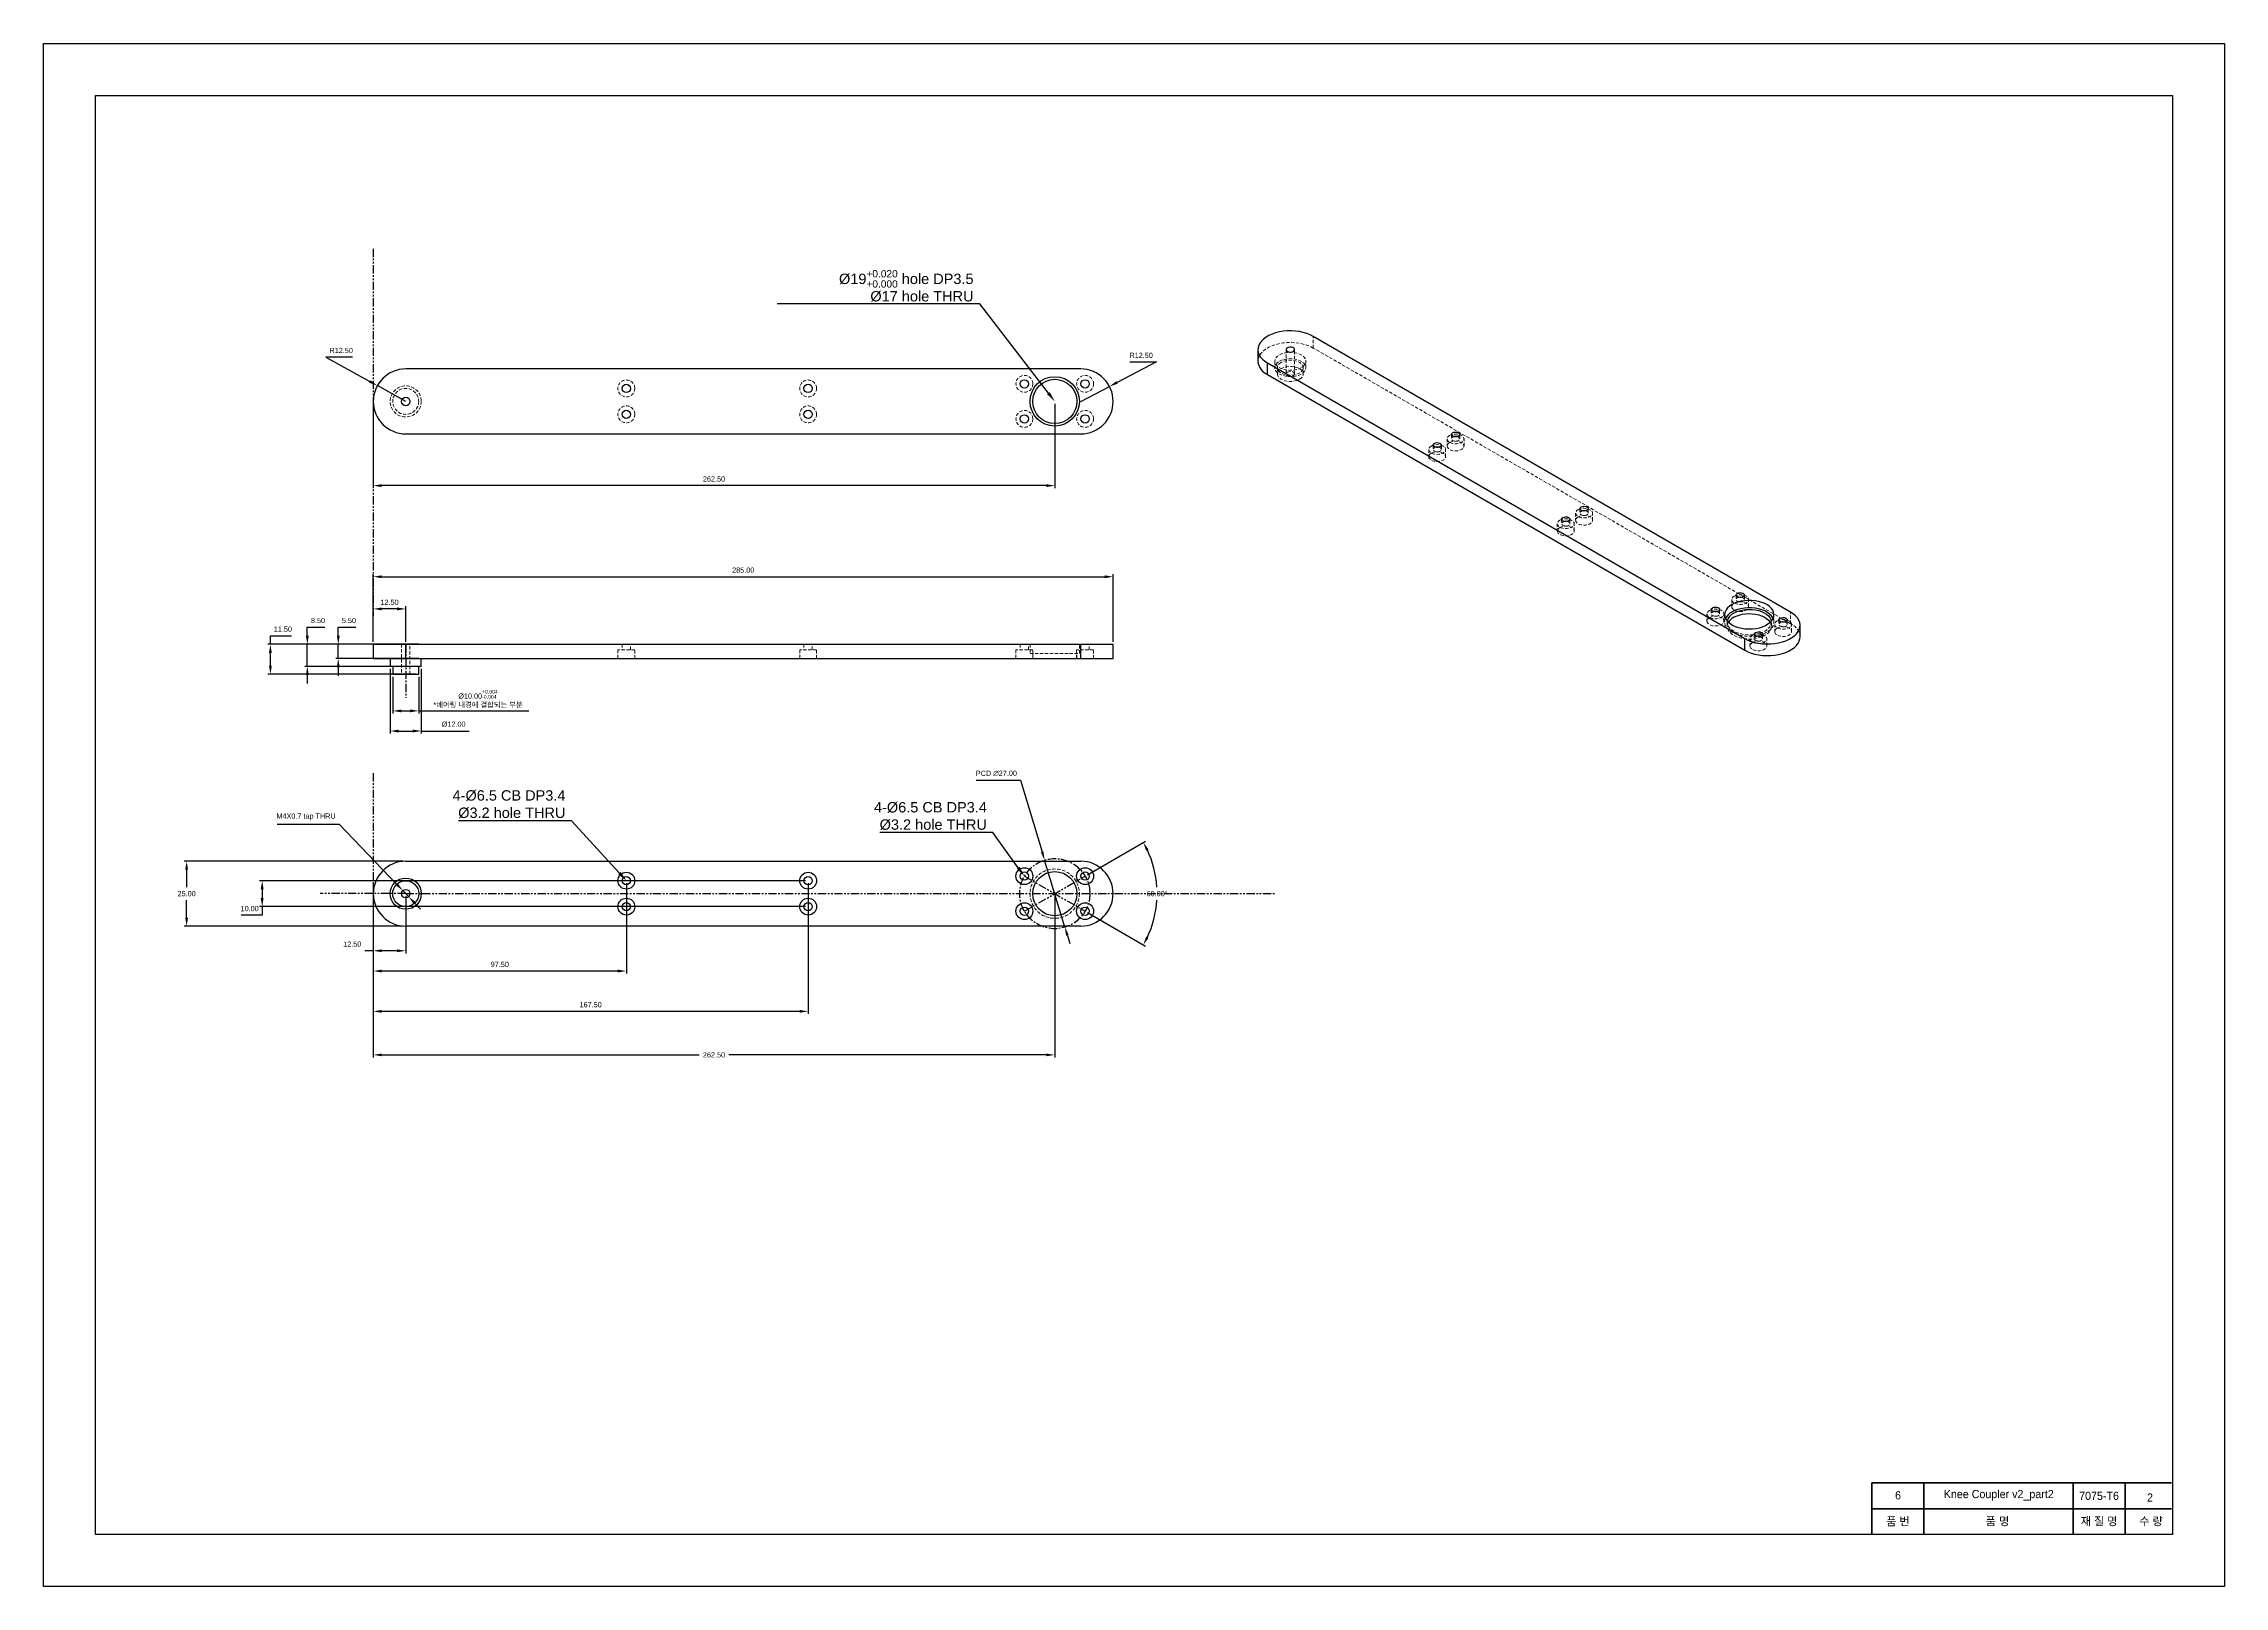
# Model space of a CAD drawing. Header units: millimetres. Extents: x 0 to 7560, y -1188 to 891.
# Drawn here: x 840 to 1680, y -594 to 0 of the extents above; entities that cross this region are included whole.
import ezdxf
from ezdxf import colors
from ezdxf.entities.mleader import LeaderData, LeaderLine
from ezdxf.math import Vec2, Vec3

# ---------------------------------------------------------------- set-up
doc = ezdxf.new("R2010")
doc.units = ezdxf.units.MM
doc.header["$PDSIZE"] = -1
for name, pattern in [('CENTER', [10.16, 6.35, -1.27, 1.27, -1.27]), ('HIDDEN', [1.905, 1.27, -0.635]), ('PHANTOM', [12.7, 6.35, -1.27, 1.27, -1.27, 1.27, -1.27])]:
    doc.linetypes.add(name, pattern=pattern)
doc.layers.get('0').update_dxf_attribs({"lineweight": 50})
for name, color, linetype, lineweight in [('보조선', 1, 'PHANTOM', 25), ('중심선', 1, 'CENTER', 25), ('중요 치수', 4, 'Continuous', 18), ('치수선', 6, 'Continuous', 18)]:
    doc.layers.add(name, color=color, linetype=linetype, lineweight=lineweight)
doc.styles.get("Standard").update_dxf_attribs({"font": 'arial.ttf', "height": 2})
doc.dimstyles.new('ISO-25', dxfattribs={"dimtxt": 2.5, "dimasz": 2.5, "dimexe": 1.25, "dimexo": 0.625, "dimtad": 1, "dimtxsty": 'Standard', "dimcen": 2.5, "dimadec": 0, "dimazin": 0, "dimtfac": 1, "dimtmove": 0, "dimatfit": 3, "dimfxl": 1, "dimarcsym": 0})

# ---------------------------------------------------------------- blocks, each defined once
blk = doc.blocks.new('*D158')
at = {"layer": 'Defpoints', "color": 0, "ltscale": 0.5, "transparency": 16777216}
for p in [(1252.12, -205.03), (967.12, -231.04), (1252.12, -231.04)]:
    blk.add_point(p, dxfattribs=at)
at = {"layer": '치수선', "color": 0, "lineweight": -2, "ltscale": 0.5, "transparency": 16777216}
for p, q in [((967.12, -230.04), (967.12, -204.03)), ((1252.12, -230.04), (1252.12, -204.03))]:
    blk.add_line(p, q, dxfattribs=at)
at = {"layer": '치수선', "color": 0, "linetype": 'Continuous', "lineweight": -2, "ltscale": 0.5, "transparency": 16777216}
blk.add_line((970.42, -205.03), (1248.82, -205.03), dxfattribs=at)
at = {"layer": '치수선', "color": 0, "ltscale": 0.5, "transparency": 16777216}
for points in [[(970.42, -204.48), (970.42, -205.58), (967.12, -205.03)], [(1248.82, -204.48), (1248.82, -205.58), (1252.12, -205.03)]]:
    blk.add_solid(points, dxfattribs=at)
at = {"layer": '치수선', "color": 0, "ltscale": 0.5, "transparency": 16777216, "insert": (1109.62, -202.49), "char_height": 2, "attachment_point": 5}
blk.add_mtext('285.00', dxfattribs=at)
blk = doc.blocks.new('*D159')
at = {"layer": 'Defpoints', "color": 0, "ltscale": 0.5, "transparency": 16777216}
for p in [(941.72, -231.04), (985.62, -231.04), (985.62, -239.54)]:
    blk.add_point(p, dxfattribs=at)
at = {"layer": '치수선', "color": 0, "linetype": 'Continuous', "lineweight": -2, "ltscale": 0.5, "transparency": 16777216}
for p, q in [((941.72, -227.74), (941.72, -224.44)), ((941.72, -224.44), (948.43, -224.44)), ((941.72, -239.54), (941.72, -231.04)), ((941.72, -242.85), (941.72, -246.15))]:
    blk.add_line(p, q, dxfattribs=at)
at = {"layer": '치수선', "color": 0, "lineweight": -2, "ltscale": 0.5, "transparency": 16777216}
for p, q in [((984.62, -231.04), (940.72, -231.04)), ((984.62, -239.54), (940.72, -239.54))]:
    blk.add_line(p, q, dxfattribs=at)
at = {"layer": '치수선', "color": 0, "ltscale": 0.5, "transparency": 16777216}
for points in [[(941.17, -227.74), (942.27, -227.74), (941.72, -231.04)], [(941.17, -242.85), (942.27, -242.85), (941.72, -239.54)]]:
    blk.add_solid(points, dxfattribs=at)
at = {"layer": '치수선', "color": 0, "ltscale": 0.5, "transparency": 16777216, "insert": (945.84, -221.89), "char_height": 2, "attachment_point": 5}
blk.add_mtext('8.50', dxfattribs=at)
blk = doc.blocks.new('*D160')
at = {"layer": 'Defpoints', "color": 0, "ltscale": 0.5, "transparency": 16777216}
for p in [(927.5, -231.04), (984.62, -231.04), (984.62, -242.54)]:
    blk.add_point(p, dxfattribs=at)
at = {"layer": '치수선', "color": 0, "lineweight": -2, "ltscale": 0.5, "transparency": 16777216}
for p, q in [((983.62, -231.04), (926.5, -231.04)), ((983.62, -242.54), (926.5, -242.54))]:
    blk.add_line(p, q, dxfattribs=at)
at = {"layer": '치수선', "color": 0, "linetype": 'Continuous', "lineweight": -2, "ltscale": 0.5, "transparency": 16777216}
for p, q in [((927.5, -231.04), (927.5, -227.74)), ((927.5, -227.74), (935.58, -227.74)), ((927.5, -239.24), (927.5, -234.35))]:
    blk.add_line(p, q, dxfattribs=at)
at = {"layer": '치수선', "color": 0, "ltscale": 0.5, "transparency": 16777216}
for points in [[(926.95, -234.35), (928.05, -234.35), (927.5, -231.04)], [(926.95, -239.24), (928.05, -239.24), (927.5, -242.54)]]:
    blk.add_solid(points, dxfattribs=at)
at = {"layer": '치수선', "color": 0, "ltscale": 0.5, "transparency": 16777216, "insert": (932.3, -225.2), "char_height": 2, "attachment_point": 5}
blk.add_mtext('11.50', dxfattribs=at)
blk = doc.blocks.new('*D161')
at = {"layer": 'Defpoints', "color": 0, "ltscale": 0.5, "transparency": 16777216}
for p in [(973.62, -239.54), (985.62, -239.54), (985.62, -264.43)]:
    blk.add_point(p, dxfattribs=at)
at = {"layer": '치수선', "color": 0, "lineweight": -2, "ltscale": 0.5, "transparency": 16777216}
for p, q in [((973.62, -240.54), (973.62, -265.43)), ((985.62, -240.54), (985.62, -265.43))]:
    blk.add_line(p, q, dxfattribs=at)
at = {"layer": '치수선', "color": 0, "linetype": 'Continuous', "lineweight": -2, "ltscale": 0.5, "transparency": 16777216}
for p, q in [((976.92, -264.43), (982.32, -264.43)), ((985.62, -264.43), (1004.06, -264.43))]:
    blk.add_line(p, q, dxfattribs=at)
at = {"layer": '치수선', "color": 0, "ltscale": 0.5, "transparency": 16777216}
for points in [[(976.92, -263.88), (976.92, -264.98), (973.62, -264.43)], [(982.32, -263.88), (982.32, -264.98), (985.62, -264.43)]]:
    blk.add_solid(points, dxfattribs=at)
at = {"layer": '치수선', "color": 0, "ltscale": 0.5, "transparency": 16777216, "insert": (998.08, -261.83), "char_height": 2, "attachment_point": 5}
blk.add_mtext('%%C12.00', dxfattribs=at)
blk = doc.blocks.new('*D162')
at = {"layer": 'Defpoints', "color": 0, "ltscale": 0.5, "transparency": 16777216}
for p in [(974.62, -242.54), (984.62, -242.54), (984.62, -256.69)]:
    blk.add_point(p, dxfattribs=at)
at = {"layer": '중요 치수', "color": 0, "lineweight": -2, "ltscale": 0.5, "transparency": 16777216}
for p, q in [((974.62, -243.54), (974.62, -257.69)), ((984.62, -243.54), (984.62, -257.69))]:
    blk.add_line(p, q, dxfattribs=at)
at = {"layer": '중요 치수', "color": 0, "linetype": 'Continuous', "lineweight": -2, "ltscale": 0.5, "transparency": 16777216}
for p, q in [((977.92, -256.69), (981.32, -256.69)), ((984.62, -256.69), (1027.04, -256.69))]:
    blk.add_line(p, q, dxfattribs=at)
at = {"layer": '중요 치수', "color": 0, "ltscale": 0.5, "transparency": 16777216}
for points in [[(977.92, -256.14), (977.92, -257.24), (974.62, -256.69)], [(981.32, -256.14), (981.32, -257.24), (984.62, -256.69)]]:
    blk.add_solid(points, dxfattribs=at)
at = {"layer": '중요 치수', "color": 0, "ltscale": 0.5, "transparency": 16777216, "insert": (1007.48, -252.06), "char_height": 2, "attachment_point": 5}
blk.add_mtext('%%C10.00{\\H0.7x;\\S+0.004^ -0.004;} \\P*{\\fGulim|b0|i0|c129|p50;베어링} {\\fGulim|b0|i0|c129|p50;내경에 결합되는 부분}', dxfattribs=at)
blk = doc.blocks.new('*D163')
at = {"layer": 'Defpoints', "color": 0, "ltscale": 0.5, "transparency": 16777216}
for p in [(978.48, -325.86), (980.76, -328.25)]:
    blk.add_point(p, dxfattribs=at)
at = {"layer": '중요 치수', "color": 0, "linetype": 'Continuous', "lineweight": -2, "ltscale": 0.5, "transparency": 16777216}
for p, q in [((930.05, -300.28), (953.96, -300.28)), ((953.96, -300.28), (976.19, -323.48)), ((980.76, -328.25), (978.48, -325.86)), ((983.05, -330.63), (985.33, -333.02))]:
    blk.add_line(p, q, dxfattribs=at)
at = {"layer": '중요 치수', "color": 0, "ltscale": 0.5, "transparency": 16777216}
for points in [[(976.59, -323.1), (975.8, -323.86), (978.48, -325.86)], [(983.44, -330.25), (982.65, -331.01), (980.76, -328.25)]]:
    blk.add_solid(points, dxfattribs=at)
at = {"layer": '중요 치수', "color": 0, "ltscale": 0.5, "transparency": 16777216, "insert": (941.24, -297.48), "char_height": 2, "attachment_point": 5}
blk.add_mtext('M4X0.7 tap THRU', dxfattribs=at)
blk = doc.blocks.new('*D164')
at = {"layer": 'Defpoints', "color": 0, "ltscale": 0.5, "transparency": 16777216}
for p in [(1217.93, -320.31), (1241.31, -320.31), (1217.93, -333.81), (1241.31, -333.81), (1268.44, -333.9)]:
    blk.add_point(p, dxfattribs=at)
at = {"layer": '치수선', "color": 0, "lineweight": -2, "ltscale": 0.5, "transparency": 16777216}
for p, q in [((1242.18, -319.81), (1264.62, -306.85)), ((1242.18, -334.31), (1264.62, -347.26))]:
    blk.add_line(p, q, dxfattribs=at)
at = {"layer": '치수선', "color": 0, "linetype": 'Continuous', "lineweight": -2, "ltscale": 0.5, "transparency": 16777216}
for start, end in [(3.7021, 25.19894), (334.80106, 356.2979)]:
    blk.add_arc((1229.62, -327.06), 39.42, start, end, dxfattribs=at)
at = {"layer": '치수선', "color": 0, "ltscale": 0.5, "transparency": 16777216}
for points in [[(1264.8, -310.53), (1265.77, -310.02), (1263.76, -307.35)], [(1265.77, -344.09), (1264.8, -343.58), (1263.76, -346.76)]]:
    blk.add_solid(points, dxfattribs=at)
at = {"layer": '치수선', "color": 0, "ltscale": 0.5, "transparency": 16777216, "insert": (1269.04, -327.06), "char_height": 2, "attachment_point": 5}
blk.add_mtext('60.00°', dxfattribs=at)
blk = doc.blocks.new('*D165')
at = {"layer": 'Defpoints', "color": 0, "ltscale": 0.5, "transparency": 16777216}
for p in [(967.12, -327.06), (979.62, -327.06), (967.12, -349.04)]:
    blk.add_point(p, dxfattribs=at)
at = {"layer": '치수선', "color": 0, "lineweight": -2, "ltscale": 0.5, "transparency": 16777216}
for p, q in [((967.12, -328.06), (967.12, -350.04)), ((979.62, -328.06), (979.62, -350.04))]:
    blk.add_line(p, q, dxfattribs=at)
at = {"layer": '치수선', "color": 0, "linetype": 'Continuous', "lineweight": -2, "ltscale": 0.5, "transparency": 16777216}
for p, q in [((967.12, -349.04), (963.82, -349.04)), ((976.32, -349.04), (970.42, -349.04))]:
    blk.add_line(p, q, dxfattribs=at)
at = {"layer": '치수선', "color": 0, "ltscale": 0.5, "transparency": 16777216}
for points in [[(970.42, -348.49), (970.42, -349.59), (967.12, -349.04)], [(976.32, -348.49), (976.32, -349.59), (979.62, -349.04)]]:
    blk.add_solid(points, dxfattribs=at)
at = {"layer": '치수선', "color": 0, "ltscale": 0.5, "transparency": 16777216, "insert": (959.02, -346.49), "char_height": 2, "attachment_point": 5}
blk.add_mtext('12.50', dxfattribs=at)
blk = doc.blocks.new('*D166')
at = {"layer": 'Defpoints', "color": 0, "ltscale": 0.5, "transparency": 16777216}
for p in [(967.12, -322.06), (1064.62, -322.06), (967.12, -356.85)]:
    blk.add_point(p, dxfattribs=at)
at = {"layer": '치수선', "color": 0, "lineweight": -2, "ltscale": 0.5, "transparency": 16777216}
for p, q in [((967.12, -323.06), (967.12, -357.85)), ((1064.62, -323.06), (1064.62, -357.85))]:
    blk.add_line(p, q, dxfattribs=at)
at = {"layer": '치수선', "color": 0, "linetype": 'Continuous', "lineweight": -2, "ltscale": 0.5, "transparency": 16777216}
blk.add_line((1061.32, -356.85), (970.42, -356.85), dxfattribs=at)
at = {"layer": '치수선', "color": 0, "ltscale": 0.5, "transparency": 16777216}
for points in [[(970.42, -356.3), (970.42, -357.4), (967.12, -356.85)], [(1061.32, -356.3), (1061.32, -357.4), (1064.62, -356.85)]]:
    blk.add_solid(points, dxfattribs=at)
at = {"layer": '치수선', "color": 0, "ltscale": 0.5, "transparency": 16777216, "insert": (1015.87, -354.31), "char_height": 2, "attachment_point": 5}
blk.add_mtext('97.50', dxfattribs=at)
blk = doc.blocks.new('*D167')
at = {"layer": 'Defpoints', "color": 0, "ltscale": 0.5, "transparency": 16777216}
for p in [(967.12, -322.06), (1134.62, -322.06), (967.12, -372.37)]:
    blk.add_point(p, dxfattribs=at)
at = {"layer": '치수선', "color": 0, "lineweight": -2, "ltscale": 0.5, "transparency": 16777216}
for p, q in [((967.12, -323.06), (967.12, -373.37)), ((1134.62, -323.06), (1134.62, -373.37))]:
    blk.add_line(p, q, dxfattribs=at)
at = {"layer": '치수선', "color": 0, "linetype": 'Continuous', "lineweight": -2, "ltscale": 0.5, "transparency": 16777216}
blk.add_line((1131.32, -372.37), (970.42, -372.37), dxfattribs=at)
at = {"layer": '치수선', "color": 0, "ltscale": 0.5, "transparency": 16777216}
for points in [[(970.42, -371.82), (970.42, -372.92), (967.12, -372.37)], [(1131.32, -371.82), (1131.32, -372.92), (1134.62, -372.37)]]:
    blk.add_solid(points, dxfattribs=at)
at = {"layer": '치수선', "color": 0, "ltscale": 0.5, "transparency": 16777216, "insert": (1050.87, -369.82), "char_height": 2, "attachment_point": 5}
blk.add_mtext('167.50', dxfattribs=at)
blk = doc.blocks.new('*D168')
at = {"layer": 'Defpoints', "color": 0, "ltscale": 0.5, "transparency": 16777216}
for p in [(967.12, -327.06), (1229.62, -327.06), (967.12, -389.13)]:
    blk.add_point(p, dxfattribs=at)
at = {"layer": '치수선', "color": 0, "lineweight": -2, "ltscale": 0.5, "transparency": 16777216}
for p, q in [((967.12, -328.06), (967.12, -390.13)), ((1229.62, -328.06), (1229.62, -390.13))]:
    blk.add_line(p, q, dxfattribs=at)
at = {"layer": '치수선', "color": 0, "linetype": 'Continuous', "lineweight": -2, "ltscale": 0.5, "transparency": 16777216}
for p, q in [((970.42, -389.13), (1092.68, -389.13)), ((1226.32, -389.13), (1104.06, -389.13))]:
    blk.add_line(p, q, dxfattribs=at)
at = {"layer": '치수선', "color": 0, "ltscale": 0.5, "transparency": 16777216}
for points in [[(970.42, -388.58), (970.42, -389.68), (967.12, -389.13)], [(1226.32, -388.58), (1226.32, -389.68), (1229.62, -389.13)]]:
    blk.add_solid(points, dxfattribs=at)
at = {"layer": '치수선', "color": 0, "ltscale": 0.5, "transparency": 16777216, "insert": (1098.37, -389.13), "char_height": 2, "attachment_point": 5}
blk.add_mtext('262.50', dxfattribs=at)
blk = doc.blocks.new('*D169')
at = {"layer": 'Defpoints', "color": 0, "ltscale": 0.5, "transparency": 16777216}
for p in [(1225.71, -314.13), (1233.53, -339.98)]:
    blk.add_point(p, dxfattribs=at)
at = {"layer": '치수선', "color": 0, "linetype": 'Continuous', "lineweight": -2, "ltscale": 0.5, "transparency": 16777216}
for p, q in [((1199.39, -283.36), (1216.41, -283.36)), ((1216.41, -283.36), (1224.76, -310.97)), ((1233.53, -339.98), (1225.71, -314.13)), ((1234.48, -343.14), (1235.44, -346.3))]:
    blk.add_line(p, q, dxfattribs=at)
at = {"layer": '치수선', "color": 0, "ltscale": 0.5, "transparency": 16777216}
for points in [[(1225.28, -310.81), (1224.23, -311.13), (1225.71, -314.13)], [(1235.01, -342.98), (1233.96, -343.3), (1233.53, -339.98)]]:
    blk.add_solid(points, dxfattribs=at)
at = {"layer": '치수선', "color": 0, "ltscale": 0.5, "transparency": 16777216, "insert": (1207.14, -280.76), "char_height": 2, "attachment_point": 5}
blk.add_mtext('PCD ∅27.00', dxfattribs=at)
blk = doc.blocks.new('*D170')
at = {"layer": 'Defpoints', "color": 0, "ltscale": 0.5, "transparency": 16777216}
for p in [(967.12, -137.52), (1229.62, -137.52), (967.12, -169.95)]:
    blk.add_point(p, dxfattribs=at)
at = {"layer": '치수선', "color": 0, "lineweight": -2, "ltscale": 0.5, "transparency": 16777216}
for p, q in [((967.12, -138.52), (967.12, -170.95)), ((1229.62, -138.52), (1229.62, -170.95))]:
    blk.add_line(p, q, dxfattribs=at)
at = {"layer": '치수선', "color": 0, "linetype": 'Continuous', "lineweight": -2, "ltscale": 0.5, "transparency": 16777216}
blk.add_line((1226.32, -169.95), (970.42, -169.95), dxfattribs=at)
at = {"layer": '치수선', "color": 0, "ltscale": 0.5, "transparency": 16777216}
for points in [[(970.42, -169.4), (970.42, -170.5), (967.12, -169.95)], [(1226.32, -169.4), (1226.32, -170.5), (1229.62, -169.95)]]:
    blk.add_solid(points, dxfattribs=at)
at = {"layer": '치수선', "color": 0, "ltscale": 0.5, "transparency": 16777216, "insert": (1098.37, -167.41), "char_height": 2, "attachment_point": 5}
blk.add_mtext('262.50', dxfattribs=at)
blk = doc.blocks.new('*D171')
at = {"layer": 'Defpoints', "color": 0, "ltscale": 0.5, "transparency": 16777216}
for p in [(1134.62, -322.06), (924.32, -332.06), (1134.62, -332.06)]:
    blk.add_point(p, dxfattribs=at)
at = {"layer": '치수선', "color": 0, "lineweight": -2, "ltscale": 0.5, "transparency": 16777216}
for p, q in [((1133.62, -322.06), (923.32, -322.06)), ((1133.62, -332.06), (923.32, -332.06))]:
    blk.add_line(p, q, dxfattribs=at)
at = {"layer": '치수선', "color": 0, "linetype": 'Continuous', "lineweight": -2, "ltscale": 0.5, "transparency": 16777216}
for p, q in [((924.32, -325.36), (924.32, -328.75)), ((924.32, -335.36), (916.24, -335.36)), ((924.32, -332.06), (924.32, -335.36))]:
    blk.add_line(p, q, dxfattribs=at)
at = {"layer": '치수선', "color": 0, "ltscale": 0.5, "transparency": 16777216}
for points in [[(923.77, -325.36), (924.87, -325.36), (924.32, -322.06)], [(923.77, -328.75), (924.87, -328.75), (924.32, -332.06)]]:
    blk.add_solid(points, dxfattribs=at)
at = {"layer": '치수선', "color": 0, "ltscale": 0.5, "transparency": 16777216, "insert": (919.51, -332.81), "char_height": 2, "attachment_point": 5}
blk.add_mtext('10.00', dxfattribs=at)
blk = doc.blocks.new('*D172')
at = {"layer": 'Defpoints', "color": 0, "ltscale": 0.5, "transparency": 16777216}
for p in [(953.64, -231.04), (985.62, -231.04), (985.62, -236.54)]:
    blk.add_point(p, dxfattribs=at)
at = {"layer": '치수선', "color": 0, "linetype": 'Continuous', "lineweight": -2, "ltscale": 0.5, "transparency": 16777216}
for p, q in [((953.64, -227.74), (953.64, -224.44)), ((953.64, -224.44), (960.36, -224.44)), ((953.64, -236.54), (953.64, -231.04)), ((953.64, -239.85), (953.64, -243.15))]:
    blk.add_line(p, q, dxfattribs=at)
at = {"layer": '치수선', "color": 0, "lineweight": -2, "ltscale": 0.5, "transparency": 16777216}
for p, q in [((984.62, -231.04), (952.64, -231.04)), ((984.62, -236.54), (952.64, -236.54))]:
    blk.add_line(p, q, dxfattribs=at)
at = {"layer": '치수선', "color": 0, "ltscale": 0.5, "transparency": 16777216}
for points in [[(953.09, -227.74), (954.19, -227.74), (953.64, -231.04)], [(953.09, -239.85), (954.19, -239.85), (953.64, -236.54)]]:
    blk.add_solid(points, dxfattribs=at)
at = {"layer": '치수선', "color": 0, "ltscale": 0.5, "transparency": 16777216, "insert": (957.76, -221.89), "char_height": 2, "attachment_point": 5}
blk.add_mtext('5.50', dxfattribs=at)
blk = doc.blocks.new('*D173')
at = {"layer": 'Defpoints', "color": 0, "ltscale": 0.5, "transparency": 16777216}
for p in [(968.69, -131.45), (979.62, -137.52)]:
    blk.add_point(p, dxfattribs=at)
at = {"layer": '치수선', "color": 0, "linetype": 'Continuous', "lineweight": -2, "ltscale": 0.5, "transparency": 16777216}
for p, q in [((959.08, -120.47), (948.9, -120.47)), ((948.9, -120.47), (965.8, -129.85)), ((979.62, -137.52), (968.69, -131.45))]:
    blk.add_line(p, q, dxfattribs=at)
at = {"layer": '치수선', "color": 0, "ltscale": 0.5, "transparency": 16777216}
blk.add_solid([(966.07, -129.37), (965.54, -130.33), (968.69, -131.45)], dxfattribs=at)
at = {"layer": '치수선', "color": 0, "ltscale": 0.5, "transparency": 16777216, "insert": (954.76, -117.92), "char_height": 2, "attachment_point": 5}
blk.add_mtext('R12.50', dxfattribs=at)
blk = doc.blocks.new('*D174')
at = {"layer": 'Defpoints', "color": 0, "ltscale": 0.5, "transparency": 16777216}
for p in [(1250.71, -131.74), (1239.62, -137.52)]:
    blk.add_point(p, dxfattribs=at)
at = {"layer": '치수선', "color": 0, "linetype": 'Continuous', "lineweight": -2, "ltscale": 0.5, "transparency": 16777216}
for p, q in [((1268.76, -122.34), (1253.64, -130.22)), ((1258.58, -122.34), (1268.76, -122.34)), ((1239.62, -137.52), (1250.71, -131.74))]:
    blk.add_line(p, q, dxfattribs=at)
at = {"layer": '치수선', "color": 0, "ltscale": 0.5, "transparency": 16777216}
blk.add_solid([(1253.38, -129.73), (1253.89, -130.71), (1250.71, -131.74)], dxfattribs=at)
at = {"layer": '치수선', "color": 0, "ltscale": 0.5, "transparency": 16777216, "insert": (1262.9, -119.8), "char_height": 2, "attachment_point": 5}
blk.add_mtext('R12.50', dxfattribs=at)
blk = doc.blocks.new('*D175')
at = {"layer": 'Defpoints', "color": 0, "ltscale": 0.5, "transparency": 16777216}
for p in [(967.12, -217.42), (967.12, -231.04), (979.62, -231.04)]:
    blk.add_point(p, dxfattribs=at)
at = {"layer": '치수선', "color": 0, "lineweight": -2, "ltscale": 0.5, "transparency": 16777216}
for p, q in [((967.12, -230.04), (967.12, -216.42)), ((979.62, -230.04), (979.62, -216.42))]:
    blk.add_line(p, q, dxfattribs=at)
at = {"layer": '치수선', "color": 0, "linetype": 'Continuous', "lineweight": -2, "ltscale": 0.5, "transparency": 16777216}
blk.add_line((976.32, -217.42), (970.42, -217.42), dxfattribs=at)
at = {"layer": '치수선', "color": 0, "ltscale": 0.5, "transparency": 16777216}
for points in [[(970.42, -216.87), (970.42, -217.97), (967.12, -217.42)], [(976.32, -216.87), (976.32, -217.97), (979.62, -217.42)]]:
    blk.add_solid(points, dxfattribs=at)
at = {"layer": '치수선', "color": 0, "ltscale": 0.5, "transparency": 16777216, "insert": (973.37, -214.87), "char_height": 2, "attachment_point": 5}
blk.add_mtext('12.50', dxfattribs=at)
blk = doc.blocks.new('*D176')
at = {"layer": 'Defpoints', "color": 0, "ltscale": 0.5, "transparency": 16777216}
for p in [(979.62, -314.56), (895.24, -339.55), (979.62, -339.56)]:
    blk.add_point(p, dxfattribs=at)
at = {"layer": '치수선', "color": 0, "lineweight": -2, "ltscale": 0.5, "transparency": 16777216}
for p, q in [((978.62, -314.56), (894.24, -314.55)), ((978.62, -339.56), (894.24, -339.55))]:
    blk.add_line(p, q, dxfattribs=at)
at = {"layer": '치수선', "color": 0, "linetype": 'Continuous', "lineweight": -2, "ltscale": 0.5, "transparency": 16777216}
for p, q in [((895.24, -317.86), (895.24, -324.51)), ((895.24, -336.25), (895.24, -329.6))]:
    blk.add_line(p, q, dxfattribs=at)
at = {"layer": '치수선', "color": 0, "ltscale": 0.5, "transparency": 16777216}
for points in [[(894.69, -317.86), (895.79, -317.86), (895.24, -314.55)], [(894.69, -336.25), (895.79, -336.25), (895.24, -339.55)]]:
    blk.add_solid(points, dxfattribs=at)
at = {"layer": '치수선', "color": 0, "ltscale": 0.5, "transparency": 16777216, "insert": (895.24, -327.05), "char_height": 2, "attachment_point": 5}
blk.add_mtext('25.00', dxfattribs=at)

msp = doc.modelspace()

# ---------------------------------------------------------------- linework, layer by layer
at = {"color": 7, "linetype": 'Continuous', "lineweight": 25}
for p, q in [((1307.87, -117.581), (1307.87, -122.072)), ((1513.056, -218.612), (1329.209, -112.479)), ((1239.619, -125.016), (979.619, -125.016)), ((1311.531, -122.684), (1495.379, -228.817)), ((1311.531, -127.175), (1311.531, -122.684)), ((1311.531, -127.175), (1495.379, -233.308)), ((979.619, -150.016), (1239.619, -150.016)), ((1516.718, -228.205), (1516.718, -223.715)), ((967.119, -231.044), (967.119, -236.544)), ((967.119, -231.044), (979.619, -231.044)), ((979.619, -236.544), (979.619, -231.044)), ((979.619, -231.044), (1239.619, -231.044)), ((1239.619, -236.544), (1239.619, -231.044)), ((1239.619, -231.044), (1252.119, -231.044)), ((1252.119, -236.544), (1252.119, -231.044)), ((1495.379, -233.308), (1495.379, -228.817)), ((967.119, -236.544), (979.619, -236.544)), ((973.619, -236.544), (973.619, -239.544)), ((985.619, -239.544), (973.619, -239.544)), ((974.619, -239.544), (974.619, -242.544)), ((974.619, -242.544), (984.619, -242.544)), ((979.619, -236.544), (1239.619, -236.544)), ((984.619, -242.544), (984.619, -239.544)), ((985.619, -239.544), (985.619, -236.544)), ((1239.619, -236.544), (1252.119, -236.544)), ((979.619, -314.556), (1239.619, -314.556)), ((1239.619, -339.556), (979.619, -339.556))]:
    msp.add_line(p, q, dxfattribs=at)
at = {"color": 7, "linetype": 'HIDDEN', "lineweight": 18}
for p, q in [((1318.72, -117.581), (1318.72, -126.972)), ((1322.02, -126.972), (1322.02, -117.581)), ((1329.209, -116.97), (1329.209, -112.479)), ((1513.056, -223.103), (1329.209, -116.97)), ((1314.37, -122.072), (1314.37, -124.522)), ((1315.37, -124.522), (1315.37, -126.972)), ((1325.37, -126.972), (1325.37, -124.522)), ((1326.37, -124.522), (1326.37, -122.072)), ((1382.409, -150.238), (1382.409, -151.953)), ((1385.609, -151.953), (1385.609, -150.238)), ((1373.688, -156.035), (1373.688, -158.811)), ((1375.338, -154.32), (1375.338, -156.035)), ((1378.538, -156.035), (1378.538, -154.32)), ((1380.188, -158.811), (1380.188, -156.035)), ((1380.759, -151.953), (1380.759, -154.729)), ((1387.259, -154.729), (1387.259, -151.953)), ((1423.186, -184.609), (1423.186, -187.385)), ((1424.836, -182.894), (1424.836, -184.609)), ((1428.036, -184.609), (1428.036, -182.894)), ((1429.686, -187.385), (1429.686, -184.609)), ((1430.257, -180.527), (1430.257, -183.303)), ((1431.907, -178.812), (1431.907, -180.527)), ((1435.107, -180.527), (1435.107, -178.812)), ((1436.757, -183.303), (1436.757, -180.527)), ((1482.506, -217.615), (1482.506, -219.33)), ((1485.706, -219.33), (1485.706, -217.615)), ((1490.402, -213.819), (1490.402, -216.596)), ((1492.052, -212.105), (1492.052, -213.819)), ((1495.252, -213.819), (1495.252, -212.105)), ((1496.902, -216.596), (1496.902, -213.819)), ((1480.856, -219.33), (1480.856, -222.106)), ((1487.356, -222.106), (1487.356, -219.33)), ((1487.646, -219.632), (1487.646, -222.49)), ((1488.646, -222.49), (1488.646, -224.123)), ((1505.646, -224.123), (1505.646, -222.49)), ((1506.646, -222.49), (1506.646, -219.632)), ((1506.936, -223.364), (1506.936, -226.141)), ((1508.586, -221.65), (1508.586, -223.364)), ((1511.786, -223.364), (1511.786, -221.65)), ((1513.056, -223.103), (1513.056, -218.612)), ((1513.436, -226.141), (1513.436, -223.364)), ((977.969, -231.044), (977.969, -242.544)), ((979.619, -236.544), (979.619, -231.044)), ((981.269, -242.544), (981.269, -231.044)), ((1067.869, -233.144), (1061.369, -233.144)), ((1061.369, -233.144), (1061.369, -236.544)), ((1063.019, -231.044), (1063.019, -233.144)), ((1066.219, -233.144), (1066.219, -231.044)), ((1067.869, -236.544), (1067.869, -233.144)), ((1137.869, -233.144), (1131.369, -233.144)), ((1131.369, -233.144), (1131.369, -236.544)), ((1133.019, -231.044), (1133.019, -233.144)), ((1136.219, -233.144), (1136.219, -231.044)), ((1137.869, -236.544), (1137.869, -233.144)), ((1221.178, -233.144), (1214.678, -233.144)), ((1214.678, -233.144), (1214.678, -236.544)), ((1216.328, -231.044), (1216.328, -233.144)), ((1219.528, -233.144), (1219.528, -231.044)), ((1220.119, -231.044), (1220.119, -234.544)), ((1220.119, -234.544), (1239.119, -234.544)), ((1221.119, -234.544), (1221.119, -236.544)), ((1221.178, -236.544), (1221.178, -233.144)), ((1244.561, -233.144), (1238.061, -233.144)), ((1238.061, -233.144), (1238.061, -236.544)), ((1238.119, -236.544), (1238.119, -234.544)), ((1239.119, -234.544), (1239.119, -231.044)), ((1239.619, -236.544), (1239.619, -231.044)), ((1239.711, -231.044), (1239.711, -233.144)), ((1242.911, -233.144), (1242.911, -231.044)), ((1244.561, -236.544), (1244.561, -233.144)), ((1497.391, -228.875), (1497.391, -231.651)), ((1499.041, -227.16), (1499.041, -228.875)), ((1502.241, -228.875), (1502.241, -227.16)), ((1503.891, -231.651), (1503.891, -228.875))]:
    msp.add_line(p, q, dxfattribs=at)
for p, q in [((1544.396, -553.871), (1659.793, -553.871)), ((1544.396, -573.871), (1544.396, -553.871)), ((1564.396, -573.871), (1564.396, -553.871)), ((1621.879, -573.871), (1621.879, -553.871)), ((1641.879, -573.871), (1641.879, -553.871)), ((1544.396, -563.871), (1659.793, -563.871))]:
    msp.add_line(p, q)
at = {"color": 7, "linetype": 'HIDDEN', "lineweight": 18, "flags": 128}
for points in [[(1329.209, -116.97), (1328.031, -116.371), (1326.733, -115.861), (1325.334, -115.45), (1323.857, -115.143), (1322.325, -114.945), (1320.762, -114.86), (1319.193, -114.888), (1317.643, -115.03), (1316.136, -115.283), (1314.695, -115.643), (1313.344, -116.104), (1312.103, -116.66), (1310.993, -117.3), (1310.031, -118.016), (1309.232, -118.796), (1308.609, -119.628), (1308.171, -120.498), (1307.925, -121.393), (1307.87, -122.072)], [(1324.612, -124.522), (1323.761, -124.93), (1322.793, -125.241), (1321.743, -125.444), (1320.647, -125.532), (1319.541, -125.503), (1318.463, -125.357), (1317.45, -125.098), (1316.537, -124.737), (1315.754, -124.285), (1315.128, -123.758), (1314.681, -123.173), (1314.427, -122.551), (1314.376, -121.912), (1314.529, -121.279), (1314.881, -120.673), (1315.42, -120.115), (1316.127, -119.623), (1316.979, -119.215), (1317.946, -118.904), (1318.996, -118.701), (1320.093, -118.612), (1321.199, -118.642), (1322.277, -118.788), (1323.289, -119.046), (1324.203, -119.408), (1324.986, -119.86), (1325.612, -120.387), (1326.059, -120.972), (1326.312, -121.594), (1326.363, -122.232), (1326.21, -122.865), (1325.859, -123.472), (1325.32, -124.03), (1324.612, -124.522)], [(1316.127, -122.073), (1316.979, -121.664), (1317.946, -121.353), (1318.996, -121.15), (1320.093, -121.062), (1321.199, -121.092), (1322.277, -121.238), (1323.289, -121.496), (1324.203, -121.857), (1324.986, -122.309), (1325.612, -122.837), (1326.059, -123.421), (1326.312, -124.044), (1326.363, -124.682), (1326.21, -125.315), (1325.859, -125.921), (1325.32, -126.48), (1324.612, -126.971), (1323.761, -127.38), (1322.793, -127.691), (1321.743, -127.894), (1320.647, -127.982), (1319.541, -127.953), (1318.463, -127.806), (1317.45, -127.548), (1316.537, -127.187), (1315.754, -126.735), (1315.128, -126.208), (1314.681, -125.623), (1314.427, -125.001), (1314.376, -124.362), (1314.529, -123.729), (1314.881, -123.123), (1315.42, -122.565), (1316.127, -122.073)], [(1316.834, -122.481), (1316.195, -122.934), (1315.727, -123.451), (1315.448, -124.013), (1315.371, -124.595), (1315.499, -125.175), (1315.826, -125.727), (1316.34, -126.23), (1317.018, -126.664), (1317.833, -127.01), (1318.753, -127.253), (1319.738, -127.385), (1320.749, -127.4), (1321.745, -127.297), (1322.685, -127.08), (1323.529, -126.759), (1324.245, -126.346), (1324.802, -125.858), (1325.177, -125.316), (1325.355, -124.741), (1325.33, -124.157), (1325.101, -123.588), (1324.679, -123.058), (1324.08, -122.587), (1323.329, -122.196), (1322.457, -121.899), (1321.5, -121.71), (1320.496, -121.637), (1319.488, -121.681), (1318.515, -121.842), (1317.618, -122.112), (1316.834, -122.481)], [(1323.905, -129.013), (1324.545, -128.56), (1325.013, -128.042), (1325.291, -127.481), (1325.368, -126.899), (1325.24, -126.319), (1324.913, -125.767), (1324.4, -125.263), (1323.722, -124.83), (1322.906, -124.484), (1321.987, -124.24), (1321.001, -124.108), (1319.99, -124.094), (1318.994, -124.197), (1318.055, -124.413), (1317.21, -124.735), (1316.495, -125.148), (1315.938, -125.635), (1315.563, -126.178), (1315.384, -126.753), (1315.41, -127.336), (1315.639, -127.905), (1316.061, -128.436), (1316.66, -128.907), (1317.41, -129.298), (1318.282, -129.595), (1319.24, -129.783), (1320.243, -129.857), (1321.252, -129.813), (1322.225, -129.652), (1323.121, -129.382), (1323.905, -129.013)], [(1319.203, -126.298), (1319.672, -126.108), (1320.226, -126.023), (1320.797, -126.052), (1321.316, -126.191), (1321.721, -126.425), (1321.964, -126.725), (1322.014, -127.055), (1321.865, -127.374), (1321.537, -127.645), (1321.067, -127.835), (1320.514, -127.921), (1319.943, -127.892), (1319.423, -127.752), (1319.018, -127.518), (1318.776, -127.218), (1318.726, -126.889), (1318.874, -126.569), (1319.203, -126.298)], [(1381.711, -150.626), (1382.355, -150.338), (1383.103, -150.151), (1383.907, -150.077), (1384.718, -150.122), (1385.485, -150.281), (1386.159, -150.545), (1386.697, -150.898), (1387.067, -151.317), (1387.245, -151.776), (1387.219, -152.246), (1386.992, -152.698), (1386.577, -153.102), (1386.001, -153.435), (1385.3, -153.674), (1384.518, -153.806), (1383.704, -153.82), (1382.909, -153.718), (1382.183, -153.504), (1381.572, -153.193), (1381.114, -152.804), (1380.838, -152.362), (1380.761, -151.894), (1380.888, -151.429), (1381.212, -150.997), (1381.711, -150.626)], [(1384.605, -151.095), (1385.032, -151.242), (1385.407, -151.503), (1385.594, -151.825), (1385.567, -152.164), (1385.329, -152.475), (1384.914, -152.715), (1384.376, -152.852), (1383.788, -152.867), (1383.231, -152.759), (1382.778, -152.543), (1382.492, -152.246), (1382.411, -151.91), (1382.546, -151.579), (1382.878, -151.299), (1382.878, -151.299)], [(1382.878, -151.299), (1383.363, -151.108), (1383.414, -151.095)], [(1374.64, -154.708), (1375.284, -154.42), (1376.032, -154.233), (1376.836, -154.159), (1377.647, -154.204), (1378.414, -154.363), (1379.088, -154.627), (1379.626, -154.98), (1379.996, -155.399), (1380.174, -155.858), (1380.148, -156.328), (1379.921, -156.78), (1379.506, -157.184), (1378.93, -157.517), (1378.229, -157.756), (1377.447, -157.888), (1376.632, -157.902), (1375.837, -157.8), (1375.112, -157.586), (1374.5, -157.275), (1374.043, -156.886), (1373.767, -156.444), (1373.69, -155.976), (1373.817, -155.511), (1374.141, -155.08), (1374.64, -154.708)], [(1374.64, -157.484), (1375.284, -157.196), (1376.032, -157.009), (1376.836, -156.936), (1377.647, -156.98), (1378.414, -157.139), (1379.088, -157.403), (1379.626, -157.756), (1379.996, -158.175), (1380.174, -158.634), (1380.148, -159.104), (1379.921, -159.556), (1379.506, -159.961), (1378.93, -160.293), (1378.229, -160.533), (1377.447, -160.664), (1376.632, -160.679), (1375.837, -160.576), (1375.112, -160.363), (1374.5, -160.052), (1374.043, -159.663), (1373.767, -159.22), (1373.69, -158.752), (1373.817, -158.287), (1374.141, -157.856), (1374.64, -157.484)], [(1377.534, -155.177), (1377.96, -155.324), (1378.336, -155.585), (1378.523, -155.907), (1378.496, -156.246), (1378.258, -156.557), (1377.843, -156.797), (1377.305, -156.934), (1376.717, -156.949), (1376.16, -156.841), (1375.707, -156.625), (1375.421, -156.328), (1375.34, -155.992), (1375.475, -155.661), (1375.807, -155.381), (1375.807, -155.381)], [(1375.807, -155.381), (1376.292, -155.19), (1376.343, -155.177)], [(1381.711, -153.402), (1382.355, -153.114), (1383.103, -152.927), (1383.907, -152.854), (1384.718, -152.898), (1385.485, -153.057), (1386.159, -153.321), (1386.697, -153.674), (1387.067, -154.093), (1387.245, -154.552), (1387.219, -155.022), (1386.992, -155.474), (1386.577, -155.879), (1386.001, -156.211), (1385.3, -156.451), (1384.518, -156.582), (1383.704, -156.597), (1382.909, -156.494), (1382.183, -156.281), (1381.572, -155.97), (1381.114, -155.581), (1380.838, -155.138), (1380.761, -154.67), (1380.888, -154.205), (1381.212, -153.774), (1381.711, -153.402)], [(1424.138, -183.282), (1424.781, -182.994), (1425.529, -182.807), (1426.334, -182.734), (1427.145, -182.778), (1427.911, -182.937), (1428.585, -183.202), (1429.124, -183.554), (1429.494, -183.973), (1429.671, -184.432), (1429.646, -184.902), (1429.419, -185.354), (1429.004, -185.759), (1428.428, -186.091), (1427.727, -186.331), (1426.944, -186.462), (1426.13, -186.477), (1425.335, -186.374), (1424.609, -186.161), (1423.998, -185.85), (1423.54, -185.461), (1423.264, -185.018), (1423.187, -184.55), (1423.315, -184.085), (1423.638, -183.654), (1424.138, -183.282)], [(1427.031, -183.751), (1427.458, -183.898), (1427.834, -184.159), (1428.02, -184.481), (1427.993, -184.82), (1427.756, -185.131), (1427.34, -185.371), (1426.802, -185.508), (1426.215, -185.524), (1425.657, -185.416), (1425.205, -185.199), (1424.919, -184.902), (1424.838, -184.566), (1424.972, -184.236), (1425.304, -183.956), (1425.304, -183.956)], [(1425.304, -183.956), (1425.79, -183.764), (1425.841, -183.751)], [(1431.209, -179.2), (1431.852, -178.912), (1432.6, -178.725), (1433.405, -178.652), (1434.216, -178.696), (1434.982, -178.855), (1435.656, -179.119), (1436.195, -179.472), (1436.565, -179.891), (1436.742, -180.35), (1436.717, -180.82), (1436.49, -181.272), (1436.075, -181.677), (1435.499, -182.009), (1434.798, -182.249), (1434.015, -182.38), (1433.201, -182.395), (1432.406, -182.292), (1431.68, -182.079), (1431.069, -181.768), (1430.611, -181.379), (1430.335, -180.936), (1430.258, -180.468), (1430.386, -180.003), (1430.709, -179.572), (1431.209, -179.2)], [(1431.209, -181.976), (1431.852, -181.688), (1432.6, -181.501), (1433.405, -181.428), (1434.216, -181.472), (1434.982, -181.631), (1435.656, -181.896), (1436.195, -182.248), (1436.565, -182.668), (1436.742, -183.126), (1436.717, -183.597), (1436.49, -184.048), (1436.075, -184.453), (1435.499, -184.786), (1434.798, -185.025), (1434.015, -185.156), (1433.201, -185.171), (1432.406, -185.068), (1431.68, -184.855), (1431.069, -184.544), (1430.611, -184.155), (1430.335, -183.712), (1430.258, -183.244), (1430.386, -182.78), (1430.709, -182.348), (1431.209, -181.976)], [(1434.102, -179.669), (1434.529, -179.816), (1434.905, -180.077), (1435.092, -180.399), (1435.064, -180.738), (1434.827, -181.049), (1434.411, -181.289), (1433.873, -181.426), (1433.286, -181.442), (1432.728, -181.334), (1432.276, -181.117), (1431.99, -180.82), (1431.909, -180.484), (1432.043, -180.154), (1432.376, -179.874), (1432.376, -179.874)], [(1432.376, -179.874), (1432.861, -179.682), (1432.912, -179.669)], [(1424.138, -186.058), (1424.781, -185.77), (1425.529, -185.583), (1426.334, -185.51), (1427.145, -185.554), (1427.911, -185.713), (1428.585, -185.978), (1429.124, -186.331), (1429.494, -186.75), (1429.671, -187.209), (1429.646, -187.679), (1429.419, -188.13), (1429.004, -188.535), (1428.428, -188.868), (1427.727, -189.107), (1426.944, -189.238), (1426.13, -189.253), (1425.335, -189.15), (1424.609, -188.937), (1423.998, -188.626), (1423.54, -188.237), (1423.264, -187.794), (1423.187, -187.326), (1423.315, -186.862), (1423.638, -186.43), (1424.138, -186.058)], [(1481.808, -218.003), (1482.452, -217.715), (1483.2, -217.528), (1484.004, -217.455), (1484.815, -217.499), (1485.582, -217.658), (1486.256, -217.923), (1486.794, -218.276), (1487.164, -218.695), (1487.342, -219.154), (1487.316, -219.624), (1487.089, -220.075), (1486.674, -220.48), (1486.098, -220.813), (1485.397, -221.052), (1484.615, -221.183), (1483.801, -221.198), (1483.006, -221.095), (1482.28, -220.882), (1481.669, -220.571), (1481.211, -220.182), (1480.935, -219.739), (1480.858, -219.271), (1480.986, -218.807), (1481.309, -218.375), (1481.808, -218.003)], [(1491.354, -212.493), (1491.998, -212.204), (1492.746, -212.018), (1493.55, -211.944), (1494.361, -211.988), (1495.128, -212.148), (1495.802, -212.412), (1496.34, -212.765), (1496.71, -213.184), (1496.888, -213.643), (1496.862, -214.113), (1496.635, -214.565), (1496.22, -214.969), (1495.644, -215.302), (1494.943, -215.541), (1494.161, -215.672), (1493.347, -215.687), (1492.552, -215.585), (1491.826, -215.371), (1491.215, -215.06), (1490.757, -214.671), (1490.481, -214.229), (1490.404, -213.76), (1490.531, -213.296), (1490.855, -212.864), (1491.354, -212.493)], [(1491.354, -215.269), (1491.998, -214.981), (1492.746, -214.794), (1493.55, -214.72), (1494.361, -214.765), (1495.128, -214.924), (1495.802, -215.188), (1496.34, -215.541), (1496.71, -215.96), (1496.888, -216.419), (1496.862, -216.889), (1496.635, -217.341), (1496.22, -217.746), (1495.644, -218.078), (1494.943, -218.317), (1494.161, -218.449), (1493.347, -218.463), (1492.552, -218.361), (1491.826, -218.147), (1491.215, -217.836), (1490.757, -217.447), (1490.481, -217.005), (1490.404, -216.537), (1490.531, -216.072), (1490.855, -215.641), (1491.354, -215.269)], [(1494.248, -212.962), (1494.675, -213.109), (1495.05, -213.37), (1495.237, -213.692), (1495.21, -214.031), (1494.972, -214.341), (1494.557, -214.581), (1494.019, -214.719), (1493.431, -214.734), (1492.874, -214.626), (1492.421, -214.409), (1492.135, -214.113), (1492.054, -213.777), (1492.189, -213.446), (1492.521, -213.166), (1492.521, -213.166)], [(1492.521, -213.166), (1493.006, -212.974), (1493.057, -212.962)], [(1481.808, -220.78), (1482.452, -220.491), (1483.2, -220.305), (1484.004, -220.231), (1484.815, -220.275), (1485.582, -220.435), (1486.256, -220.699), (1486.794, -221.052), (1487.164, -221.471), (1487.342, -221.93), (1487.316, -222.4), (1487.089, -222.851), (1486.674, -223.256), (1486.098, -223.589), (1485.397, -223.828), (1484.615, -223.959), (1483.801, -223.974), (1483.006, -223.872), (1482.28, -223.658), (1481.669, -223.347), (1481.211, -222.958), (1480.935, -222.516), (1480.858, -222.047), (1480.986, -221.583), (1481.309, -221.151), (1481.808, -220.78)], [(1484.702, -218.473), (1485.129, -218.62), (1485.504, -218.881), (1485.691, -219.203), (1485.664, -219.542), (1485.426, -219.852), (1485.011, -220.092), (1484.473, -220.229), (1483.885, -220.245), (1483.328, -220.137), (1482.876, -219.92), (1482.589, -219.624), (1482.508, -219.287), (1482.643, -218.957), (1482.975, -218.677), (1482.975, -218.677)], [(1482.975, -218.677), (1483.46, -218.485), (1483.511, -218.473)], [(1487.975, -221.061), (1487.838, -221.396), (1487.661, -222.19), (1487.686, -222.991), (1487.913, -223.78), (1488.337, -224.543), (1488.948, -225.261), (1489.735, -225.921), (1490.679, -226.507), (1491.761, -227.008), (1492.958, -227.413), (1494.244, -227.712), (1495.592, -227.901), (1496.973, -227.974), (1498.358, -227.93), (1499.717, -227.77), (1501.021, -227.498), (1502.243, -227.119), (1503.356, -226.641), (1504.336, -226.075), (1505.164, -225.432), (1505.82, -224.727), (1506.292, -223.974), (1506.569, -223.19), (1506.645, -222.39), (1506.518, -221.593), (1506.318, -221.061)], [(1505.621, -222.111), (1505.632, -222.209), (1505.608, -222.96), (1505.384, -223.7), (1504.968, -224.412), (1504.368, -225.078), (1503.599, -225.684), (1502.679, -226.216), (1501.629, -226.659), (1500.474, -227.006), (1499.241, -227.246), (1497.959, -227.375), (1496.658, -227.389), (1495.369, -227.289), (1494.121, -227.076), (1492.944, -226.755), (1491.865, -226.335), (1490.91, -225.825), (1490.102, -225.236), (1489.458, -224.583), (1488.995, -223.881), (1488.723, -223.146), (1488.648, -222.396), (1488.672, -222.111)], [(1505.195, -222.546), (1505.458, -223.097), (1505.632, -223.842), (1505.608, -224.593), (1505.384, -225.333), (1504.968, -226.045), (1504.368, -226.711), (1503.599, -227.317), (1502.679, -227.849), (1501.629, -228.293), (1500.474, -228.639), (1499.241, -228.879), (1497.959, -229.008), (1496.658, -229.022), (1495.369, -228.922), (1494.121, -228.709), (1492.944, -228.389), (1491.865, -227.968), (1490.91, -227.458), (1490.102, -226.869), (1489.458, -226.216), (1488.995, -225.514), (1488.723, -224.779), (1488.648, -224.029), (1488.772, -223.282), (1489.093, -222.554), (1489.098, -222.546)], [(1507.888, -222.038), (1508.532, -221.749), (1509.28, -221.563), (1510.084, -221.489), (1510.895, -221.533), (1511.662, -221.693), (1512.336, -221.957), (1512.874, -222.31), (1513.244, -222.729), (1513.422, -223.188), (1513.396, -223.658), (1513.169, -224.109), (1512.754, -224.514), (1512.178, -224.847), (1511.477, -225.086), (1510.695, -225.217), (1509.881, -225.232), (1509.086, -225.13), (1508.36, -224.916), (1507.749, -224.605), (1507.291, -224.216), (1507.015, -223.774), (1506.938, -223.305), (1507.066, -222.841), (1507.389, -222.409), (1507.888, -222.038)], [(1507.888, -224.814), (1508.532, -224.526), (1509.28, -224.339), (1510.084, -224.265), (1510.895, -224.31), (1511.662, -224.469), (1512.336, -224.733), (1512.874, -225.086), (1513.244, -225.505), (1513.422, -225.964), (1513.396, -226.434), (1513.169, -226.886), (1512.754, -227.29), (1512.178, -227.623), (1511.477, -227.862), (1510.695, -227.994), (1509.881, -228.008), (1509.086, -227.906), (1508.36, -227.692), (1507.749, -227.381), (1507.291, -226.992), (1507.015, -226.55), (1506.938, -226.082), (1507.066, -225.617), (1507.389, -225.185), (1507.888, -224.814)], [(1510.782, -222.507), (1511.209, -222.654), (1511.584, -222.915), (1511.771, -223.237), (1511.744, -223.576), (1511.506, -223.886), (1511.091, -224.126), (1510.553, -224.263), (1509.965, -224.279), (1509.408, -224.171), (1508.956, -223.954), (1508.669, -223.658), (1508.588, -223.322), (1508.723, -222.991), (1509.055, -222.711), (1509.055, -222.711)], [(1509.055, -222.711), (1509.54, -222.519), (1509.591, -222.507)], [(1498.342, -227.548), (1498.986, -227.26), (1499.734, -227.073), (1500.538, -227), (1501.35, -227.044), (1502.116, -227.203), (1502.79, -227.468), (1503.329, -227.82), (1503.698, -228.24), (1503.876, -228.698), (1503.851, -229.169), (1503.623, -229.62), (1503.209, -230.025), (1502.632, -230.358), (1501.931, -230.597), (1501.149, -230.728), (1500.335, -230.743), (1499.54, -230.64), (1498.814, -230.427), (1498.203, -230.116), (1497.745, -229.727), (1497.469, -229.284), (1497.392, -228.816), (1497.52, -228.352), (1497.843, -227.92), (1498.342, -227.548)], [(1498.342, -230.325), (1498.986, -230.036), (1499.734, -229.85), (1500.538, -229.776), (1501.35, -229.82), (1502.116, -229.98), (1502.79, -230.244), (1503.329, -230.597), (1503.698, -231.016), (1503.876, -231.475), (1503.851, -231.945), (1503.623, -232.396), (1503.209, -232.801), (1502.632, -233.134), (1501.931, -233.373), (1501.149, -233.504), (1500.335, -233.519), (1499.54, -233.417), (1498.814, -233.203), (1498.203, -232.892), (1497.745, -232.503), (1497.469, -232.061), (1497.392, -231.592), (1497.52, -231.128), (1497.843, -230.696), (1498.342, -230.325)], [(1501.236, -228.018), (1501.663, -228.164), (1502.038, -228.426), (1502.225, -228.747), (1502.198, -229.087), (1501.961, -229.397), (1501.545, -229.637), (1501.007, -229.774), (1500.419, -229.79), (1499.862, -229.682), (1499.41, -229.465), (1499.123, -229.169), (1499.042, -228.832), (1499.177, -228.502), (1499.509, -228.222), (1499.509, -228.222)], [(1499.509, -228.222), (1499.994, -228.03), (1500.045, -228.018)]]:
    msp.add_lwpolyline(points, dxfattribs=at)
at = {"color": 7, "linetype": 'Continuous', "lineweight": 25, "flags": 128}
for points in [[(1329.209, -112.479), (1328.031, -111.88), (1326.733, -111.37), (1325.334, -110.959), (1323.857, -110.652), (1322.325, -110.454), (1320.762, -110.369), (1319.193, -110.397), (1317.643, -110.539), (1316.136, -110.792), (1314.695, -111.152), (1313.344, -111.613), (1312.103, -112.169), (1310.993, -112.809), (1310.031, -113.525), (1309.232, -114.305), (1308.609, -115.137), (1308.171, -116.007), (1307.925, -116.902), (1307.876, -117.808), (1308.024, -118.71), (1308.366, -119.595), (1308.898, -120.447), (1309.611, -121.255), (1310.493, -122.004), (1311.531, -122.684)], [(1319.203, -116.908), (1318.874, -117.179), (1318.726, -117.498), (1318.776, -117.828), (1319.018, -118.128), (1319.423, -118.362), (1319.943, -118.502), (1320.514, -118.53), (1321.067, -118.445), (1321.537, -118.255), (1321.865, -117.984), (1322.014, -117.664), (1321.964, -117.335), (1321.721, -117.035), (1321.316, -116.801), (1320.797, -116.661), (1320.226, -116.633), (1319.672, -116.718), (1319.203, -116.908)], [(1382.878, -149.585), (1383.363, -149.393), (1383.936, -149.315), (1384.518, -149.362), (1385.032, -149.527), (1385.407, -149.788), (1385.594, -150.11), (1385.567, -150.449), (1385.329, -150.76), (1384.914, -151), (1384.376, -151.137), (1383.788, -151.153), (1383.231, -151.045), (1382.778, -150.828), (1382.492, -150.531), (1382.411, -150.195), (1382.546, -149.865), (1382.878, -149.585)], [(1375.807, -153.667), (1376.292, -153.475), (1376.864, -153.397), (1377.447, -153.444), (1377.96, -153.609), (1378.336, -153.87), (1378.523, -154.192), (1378.496, -154.531), (1378.258, -154.842), (1377.843, -155.082), (1377.305, -155.219), (1376.717, -155.235), (1376.16, -155.127), (1375.707, -154.91), (1375.421, -154.613), (1375.34, -154.277), (1375.475, -153.947), (1375.807, -153.667)], [(1425.304, -182.241), (1425.79, -182.049), (1426.362, -181.971), (1426.944, -182.018), (1427.458, -182.184), (1427.834, -182.445), (1428.02, -182.767), (1427.993, -183.106), (1427.756, -183.416), (1427.34, -183.656), (1426.802, -183.793), (1426.215, -183.809), (1425.657, -183.701), (1425.205, -183.484), (1424.919, -183.188), (1424.838, -182.851), (1424.972, -182.521), (1425.304, -182.241)], [(1432.376, -178.159), (1432.861, -177.967), (1433.433, -177.889), (1434.015, -177.936), (1434.529, -178.101), (1434.905, -178.363), (1435.092, -178.684), (1435.064, -179.024), (1434.827, -179.334), (1434.411, -179.574), (1433.873, -179.711), (1433.286, -179.727), (1432.728, -179.619), (1432.276, -179.402), (1431.99, -179.106), (1431.909, -178.769), (1432.043, -178.439), (1432.376, -178.159)], [(1482.975, -216.962), (1483.46, -216.77), (1484.033, -216.693), (1484.615, -216.74), (1485.129, -216.905), (1485.504, -217.166), (1485.691, -217.488), (1485.664, -217.827), (1485.426, -218.137), (1485.011, -218.377), (1484.473, -218.515), (1483.885, -218.53), (1483.328, -218.422), (1482.876, -218.205), (1482.589, -217.909), (1482.508, -217.573), (1482.643, -217.242), (1482.975, -216.962)], [(1490.429, -215.755), (1489.522, -216.36), (1488.778, -217.036), (1488.213, -217.767), (1487.838, -218.538), (1487.661, -219.332), (1487.686, -220.133), (1487.913, -220.922), (1488.337, -221.685), (1488.948, -222.403), (1489.735, -223.063), (1490.679, -223.649), (1491.761, -224.15), (1492.958, -224.555), (1494.244, -224.854), (1495.592, -225.043), (1496.973, -225.116), (1498.358, -225.072), (1499.717, -224.912), (1501.021, -224.64), (1502.243, -224.261), (1503.356, -223.783), (1504.336, -223.217), (1505.164, -222.574), (1505.82, -221.869), (1506.292, -221.116), (1506.569, -220.332), (1506.645, -219.532), (1506.518, -218.735), (1506.192, -217.957), (1505.673, -217.214), (1504.972, -216.523), (1504.105, -215.899), (1503.089, -215.354), (1501.946, -214.9), (1500.702, -214.547), (1499.381, -214.302), (1498.013, -214.171), (1496.626, -214.156), (1495.251, -214.259), (1493.915, -214.475), (1492.649, -214.802), (1491.479, -215.231), (1490.429, -215.755)], [(1506.318, -221.061), (1506.192, -220.815), (1505.673, -220.072), (1504.972, -219.381), (1504.105, -218.757), (1503.089, -218.212), (1501.946, -217.758), (1500.702, -217.405), (1499.381, -217.16), (1498.013, -217.029), (1496.626, -217.014), (1495.251, -217.116), (1493.915, -217.333), (1492.649, -217.66), (1491.479, -218.089), (1490.429, -218.612)], [(1491.136, -219.021), (1492.124, -218.532), (1493.23, -218.135), (1494.427, -217.841), (1495.688, -217.656), (1496.984, -217.584), (1498.283, -217.627), (1499.555, -217.785), (1500.772, -218.052), (1501.903, -218.423), (1502.922, -218.89), (1503.807, -219.441), (1504.535, -220.064), (1505.09, -220.744), (1505.458, -221.464), (1505.621, -222.111)], [(1492.521, -211.452), (1493.006, -211.26), (1493.579, -211.182), (1494.161, -211.229), (1494.675, -211.394), (1495.05, -211.655), (1495.237, -211.977), (1495.21, -212.316), (1494.972, -212.627), (1494.557, -212.867), (1494.019, -213.004), (1493.431, -213.019), (1492.874, -212.912), (1492.421, -212.695), (1492.135, -212.398), (1492.054, -212.062), (1492.189, -211.732), (1492.521, -211.452)], [(1491.136, -220.654), (1492.124, -220.165), (1493.23, -219.769), (1494.427, -219.474), (1495.688, -219.289), (1496.984, -219.217), (1498.283, -219.261), (1499.555, -219.418), (1500.772, -219.685), (1501.903, -220.057), (1502.922, -220.523), (1503.807, -221.075), (1504.535, -221.697), (1505.09, -222.377), (1505.195, -222.546)], [(1495.379, -228.817), (1496.556, -229.416), (1497.855, -229.926), (1499.253, -230.337), (1500.73, -230.644), (1502.262, -230.842), (1503.825, -230.927), (1505.394, -230.899), (1506.944, -230.757), (1508.452, -230.504), (1509.892, -230.144), (1511.244, -229.683), (1512.484, -229.127), (1513.594, -228.487), (1514.556, -227.771), (1515.355, -226.991), (1515.979, -226.159), (1516.417, -225.289), (1516.662, -224.394), (1516.711, -223.488), (1516.564, -222.586), (1516.221, -221.701), (1515.689, -220.849), (1514.977, -220.041), (1514.094, -219.292), (1513.056, -218.612)], [(1499.509, -226.507), (1499.994, -226.315), (1500.567, -226.238), (1501.149, -226.285), (1501.663, -226.45), (1502.038, -226.711), (1502.225, -227.033), (1502.198, -227.372), (1501.961, -227.682), (1501.545, -227.922), (1501.007, -228.059), (1500.419, -228.075), (1499.862, -227.967), (1499.41, -227.75), (1499.123, -227.454), (1499.042, -227.118), (1499.177, -226.787), (1499.509, -226.507)], [(1509.055, -220.996), (1509.54, -220.805), (1510.113, -220.727), (1510.695, -220.774), (1511.209, -220.939), (1511.584, -221.2), (1511.771, -221.522), (1511.744, -221.861), (1511.506, -222.172), (1511.091, -222.412), (1510.553, -222.549), (1509.965, -222.564), (1509.408, -222.456), (1508.956, -222.24), (1508.669, -221.943), (1508.588, -221.607), (1508.723, -221.276), (1509.055, -220.996)], [(1495.379, -233.308), (1496.556, -233.907), (1497.855, -234.417), (1499.253, -234.828), (1500.73, -235.135), (1502.262, -235.333), (1503.825, -235.418), (1505.394, -235.39), (1506.944, -235.248), (1508.452, -234.995), (1509.892, -234.635), (1511.244, -234.174), (1512.484, -233.618), (1513.594, -232.978), (1514.556, -232.262), (1515.355, -231.482), (1515.979, -230.65), (1516.417, -229.78), (1516.662, -228.885), (1516.718, -228.205)]]:
    msp.add_lwpolyline(points, dxfattribs=at)
at = {"color": 7, "linetype": 'HIDDEN', "lineweight": 18}
for centre, radius in [((979.619, -137.516), 6), ((979.619, -137.516), 5), ((1064.619, -132.516), 3.25), ((1134.619, -132.516), 3.25), ((1217.928, -130.766), 3.25), ((1241.311, -130.766), 3.25), ((1064.619, -142.516), 3.25), ((1134.619, -142.516), 3.25), ((1217.928, -144.266), 3.25), ((1241.311, -144.266), 3.25), ((1229.619, -327.056), 9.5)]:
    msp.add_circle(centre, radius, dxfattribs=at)
at = {"color": 7, "linetype": 'Continuous', "lineweight": 25}
for centre, radius in [((1064.619, -132.516), 1.6), ((1134.619, -132.516), 1.6), ((1217.928, -130.766), 1.6), ((1229.619, -137.516), 9.5), ((1229.619, -137.516), 8.5), ((1241.311, -130.766), 1.6), ((979.619, -137.516), 1.65), ((1064.619, -142.516), 1.6), ((1134.619, -142.516), 1.6), ((1217.928, -144.266), 1.6), ((1241.311, -144.266), 1.6), ((1064.619, -322.056), 3.25), ((1134.619, -322.056), 3.25), ((1217.928, -320.306), 3.25), ((1217.928, -320.306), 1.6), ((1229.619, -327.056), 8.5), ((1241.311, -320.306), 3.25), ((1241.311, -320.306), 1.6), ((979.619, -327.056), 6), ((979.619, -327.056), 5), ((979.619, -327.056), 1.65), ((1064.619, -322.056), 1.6), ((1134.619, -322.056), 1.6), ((1064.619, -332.056), 3.25), ((1064.619, -332.056), 1.6), ((1134.619, -332.056), 3.25), ((1134.619, -332.056), 1.6), ((1217.928, -333.806), 3.25), ((1217.928, -333.806), 1.6), ((1241.311, -333.806), 3.25), ((1241.311, -333.806), 1.6)]:
    msp.add_circle(centre, radius, dxfattribs=at)
for centre, radius, start, end in [((979.619, -137.516), 12.5, 90, 270), ((1239.619, -137.516), 12.5, 270, 90), ((1314.19, -121.402), 6.355, 186.051369, 245.268772), ((1384.009, -153.71), 2.681, 77.174799, 102.825201), ((1376.938, -157.792), 2.681, 77.174799, 102.825201), ((1426.436, -186.366), 2.681, 77.174799, 102.825201), ((1433.507, -182.284), 2.681, 77.174799, 102.825201), ((1493.652, -215.577), 2.681, 77.174799, 102.825201), ((1484.106, -221.087), 2.681, 77.174799, 102.825201), ((1493.068, -223.712), 5.742, 117.363644, 152.511254), ((1493.083, -223.1), 4.52, 115.50681, 167.356678), ((1493.74, -225.503), 5.504, 118.236617, 147.503163), ((1510.186, -225.121), 2.681, 77.174798, 102.825202), ((1500.641, -230.632), 2.681, 77.174799, 102.825201), ((979.619, -327.056), 12.5, 90, 270), ((1239.619, -327.056), 12.5, 270, 90)]:
    msp.add_arc(centre, radius, start, end, dxfattribs=at)
at = {"color": 7, "linetype": 'HIDDEN', "lineweight": 18}
msp.add_arc((1510.398, -228.875), 6.355, 6.051369, 65.268772, dxfattribs=at)
at = {"layer": '보조선', "ltscale": 0.5}
for p, q in [((967.119, -78.75), (967.119, -220.225)), ((967.119, -280.679), (967.119, -374.031)), ((979.619, -327.056), (946.642, -327.056)), ((979.619, -327.056), (1314.261, -327.056)), ((1217.928, -320.306), (1241.311, -333.806)), ((1217.928, -333.806), (1241.311, -320.306))]:
    msp.add_line(p, q, dxfattribs=at)
at = {"layer": '중심선', "ltscale": 0.5}
msp.add_line((979.619, -231.044), (979.619, -251.595), dxfattribs=at)
at = {"layer": '중심선', "linetype": 'ByBlock', "ltscale": 0.5}
for points in [[(840.146, 0.232), (1680.146, 0.232), (1680.146, -593.768), (840.146, -593.768)], [(860.146, -19.768), (1660.146, -19.768), (1660.146, -573.768), (860.146, -573.768)]]:
    msp.add_lwpolyline(points, close=True, dxfattribs=at)
at = {"layer": '중심선', "ltscale": 0.5}
msp.add_circle((1229.619, -327.056), 13.5, dxfattribs=at)

# ---------------------------------------------------------------- texts
at = {"char_height": 3.15, "attachment_point": 5}
for s, width, insert in [('{\\fGulim|b0|i0|c129|p50;\\C6;6}', 20, (1554.432, -558.736)), ('{\\fGulim|b0|i0|c129|p50;\\C6;7075-T6}', 20, (1631.864, -558.939)), ('{\\fGulim|b0|i0|c129|p50;\\C6;2}', 20, (1651.484, -559.553)), ('{\\fGulim|b0|i0|c129|p50;\\C6;품 번}', 20, (1554.396, -568.871)), ('{\\C6;품 명}', 40, (1592.753, -568.871)), ('{\\fGulim|b0|i0|c129|p50;\\C6;재 질 명}', 20, (1631.879, -568.871)), ('{\\fGulim|b0|i0|c129|p50;\\C6;수 량}', 20, (1651.879, -568.871))]:
    msp.add_mtext_dynamic_manual_height_columns(s, width=width, gutter_width=12.5, heights=[0], dxfattribs=dict(at, insert=insert))
at = {"layer": '중요 치수', "insert": (1572.052, -556.648), "char_height": 3.15, "width": 45.59445, "attachment_point": 1}
msp.add_mtext('{\\fGulim|b0|i0|c129|p50;\\C6;Knee Coupler v2_part2}', dxfattribs=at)

# ---------------------------------------------------------------- dimensions: what is measured, and where the dimension line sits
at = {"layer": '중요 치수', "ltscale": 0.5}
dim = msp.add_linear_dim(base=(984.619, -256.693), p1=(974.619, -242.544), p2=(984.619, -242.544), text='%%C<>{\\H0.7x;\\S+0.004^ -0.004;} \\P*{\\fGulim|b0|i0|c129|p50;베어링} {\\fGulim|b0|i0|c129|p50;내경에 결합되는 부분}', dimstyle='ISO-25', override={"dimtxt": 2, "dimasz": 3.302, "dimexe": 1, "dimexo": 1, "dimgap": 1.524, "dimtih": 1, "dimtoh": 1, "dimzin": 1, "dimdsep": 46, "dimcen": -10, "dimadec": 2, "dimtzin": 1}, dxfattribs=at)
dim.commit()
dim.dimension.update_dxf_attribs({"geometry": '*D162', "text_midpoint": (1007.479, -252.056)})
dim = msp.add_diameter_dim_2p(p1=(980.761, -328.247), p2=(978.478, -325.865), text='M4X0.7 tap THRU', dimstyle='ISO-25', override={"dimtxt": 2, "dimasz": 3.302, "dimexe": 1, "dimexo": 1, "dimgap": 1.524, "dimtih": 1, "dimtoh": 1, "dimzin": 1, "dimdsep": 46, "dimcen": -10, "dimadec": 2, "dimtzin": 1}, dxfattribs=at)
dim.commit()
dim.dimension.update_dxf_attribs({"geometry": '*D163', "text_midpoint": (941.243, -300.282), "dimtype": 163})
at = {"layer": '치수선', "ltscale": 0.5}
for center, mpoint, picture, middle in [((979.619, -137.516), (968.69, -131.45), '*D173', (954.756, -120.469)), ((1239.619, -137.516), (1250.706, -131.743), '*D174', (1262.904, -122.345))]:
    dim = msp.add_radius_dim(center=center, mpoint=mpoint, dimstyle='ISO-25', override={"dimtxt": 2, "dimasz": 3.302, "dimexe": 1, "dimexo": 1, "dimgap": 1.524, "dimtih": 1, "dimtoh": 1, "dimzin": 1, "dimdsep": 46, "dimcen": -10, "dimadec": 2, "dimtzin": 1}, dxfattribs=at)
    dim.commit()
    dim.dimension.update_dxf_attribs({"geometry": picture, "text_midpoint": middle, "dimtype": 164})
for base, p1, p2, picture, middle in [((967.119, -169.954), (1229.619, -137.516), (967.119, -137.516), '*D170', (1098.369, -167.409)), ((1252.119, -205.031), (967.119, -231.044), (1252.119, -231.044), '*D158', (1109.619, -202.485)), ((967.119, -356.851), (1064.619, -322.056), (967.119, -322.056), '*D166', (1015.869, -354.306)), ((967.119, -372.37), (1134.619, -322.056), (967.119, -322.056), '*D167', (1050.869, -369.825))]:
    dim = msp.add_linear_dim(base=base, p1=p1, p2=p2, dimstyle='ISO-25', override={"dimtxt": 2, "dimasz": 3.302, "dimexe": 1, "dimexo": 1, "dimgap": 1.524, "dimtih": 1, "dimtoh": 1, "dimzin": 1, "dimdsep": 46, "dimcen": -10, "dimadec": 2, "dimtzin": 1}, dxfattribs=at)
    dim.commit()
    dim.dimension.update_dxf_attribs({"geometry": picture, "text_midpoint": middle})
for p1, p2, distance, picture, middle in [((979.619, -231.044), (967.119, -231.044), -13.627, '*D175', (973.369, -214.872)), ((984.619, -242.544), (984.619, -231.044), 57.119, '*D160', (932.301, -225.197)), ((979.619, -314.556), (979.619, -339.556), -84.377, '*D176', (895.242, -327.055)), ((979.619, -327.056), (967.119, -327.056), 21.983, '*D165', (959.016, -346.494)), ((1229.619, -327.056), (967.119, -327.056), 62.075, '*D168', (1098.369, -389.13))]:
    dim = msp.add_aligned_dim(p1=p1, p2=p2, distance=distance, dimstyle='ISO-25', override={"dimtxt": 2, "dimasz": 3.302, "dimexe": 1, "dimexo": 1, "dimgap": 1.524, "dimtih": 1, "dimtoh": 1, "dimzin": 1, "dimdsep": 46, "dimcen": -10, "dimadec": 2, "dimtzin": 1}, dxfattribs=at)
    dim.commit()
    dim.dimension.update_dxf_attribs({"geometry": picture, "text_midpoint": middle})
for base, p1, picture, middle in [((941.72, -231.044), (985.619, -239.544), '*D159', (945.839, -224.44)), ((953.644, -231.044), (985.619, -236.544), '*D172', (957.762, -224.44))]:
    dim = msp.add_linear_dim(base=base, p1=p1, p2=(985.619, -231.044), angle=90, dimstyle='ISO-25', override={"dimtxt": 2, "dimasz": 3.302, "dimexe": 1, "dimexo": 1, "dimgap": 1.524, "dimtih": 1, "dimtoh": 1, "dimzin": 1, "dimdsep": 46, "dimcen": -10, "dimadec": 2, "dimtzin": 1}, dxfattribs=at)
    dim.commit()
    dim.dimension.update_dxf_attribs({"geometry": picture, "text_midpoint": middle, "dimtype": 160})
dim = msp.add_linear_dim(base=(985.619, -264.431), p1=(973.619, -239.544), p2=(985.619, -239.544), text='%%C<>', dimstyle='ISO-25', override={"dimtxt": 2, "dimasz": 3.302, "dimexe": 1, "dimexo": 1, "dimgap": 1.524, "dimtih": 1, "dimtoh": 1, "dimzin": 1, "dimdsep": 46, "dimcen": -10, "dimadec": 2, "dimtzin": 1}, dxfattribs=at)
dim.commit()
dim.dimension.update_dxf_attribs({"geometry": '*D161', "text_midpoint": (998.08, -264.431), "dimtype": 160})
dim = msp.add_diameter_dim_2p(p1=(1233.526, -339.978), p2=(1225.712, -314.134), text='PCD <>', dimstyle='ISO-25', override={"dimtxt": 2, "dimasz": 3.302, "dimexe": 1, "dimexo": 1, "dimgap": 1.524, "dimtih": 1, "dimtoh": 1, "dimzin": 1, "dimdsep": 46, "dimcen": -10, "dimadec": 2, "dimtzin": 1}, dxfattribs=at)
dim.commit()
dim.dimension.update_dxf_attribs({"geometry": '*D169', "text_midpoint": (1207.138, -283.359), "dimtype": 163})
dim = msp.add_angular_dim_2l(base=(1268.438, -333.901), line1=((1217.928, -320.306), (1241.311, -333.806)), line2=((1217.928, -333.806), (1241.311, -320.306)), dimstyle='ISO-25', override={"dimtxt": 2, "dimasz": 3.302, "dimexe": 1, "dimexo": 1, "dimgap": 1.524, "dimtih": 1, "dimtoh": 1, "dimzin": 1, "dimdsep": 46, "dimcen": -10, "dimadec": 2, "dimtzin": 1}, dxfattribs=at)
dim.commit()
dim.dimension.update_dxf_attribs({"geometry": '*D164', "text_midpoint": (1269.037, -327.056)})
dim = msp.add_linear_dim(base=(924.316, -332.056), p1=(1134.619, -322.056), p2=(1134.619, -332.056), angle=90, dimstyle='ISO-25', override={"dimtxt": 2, "dimasz": 3.302, "dimexe": 1, "dimexo": 1, "dimgap": 1.524, "dimtih": 1, "dimtoh": 1, "dimzin": 1, "dimdsep": 46, "dimcen": -10, "dimadec": 2, "dimtzin": 1}, dxfattribs=at)
dim.commit()
dim.dimension.update_dxf_attribs({"geometry": '*D171', "text_midpoint": (919.515, -332.813)})

# ---------------------------------------------------------------- leaders
at = {"layer": '중요 치수', "ltscale": 0.5}
ml = msp.add_multileader_mtext('Standard', dxfattribs=at)
ml.set_content('\\A1;%%C19{\\H0.7x;\\S+0.020^ +0.000;} hole DP3.5\\P%%C17 hole THRU', color=256)
ml.set_leader_properties()
ml.build(insert=Vec2(0, 0))
ml.multileader.update_dxf_attribs({"text_left_attachment_type": 5, "text_right_attachment_type": 5, "dogleg_length": 0.36})
ctx = ml.context
ctx.base_point, ctx.plane_origin = Vec3(1145.176, -99.907), Vec3(1229.619, -137.516)
ctx.left_attachment, ctx.right_attachment, ctx.text_align_type = 5, 5, 2
notes = []
notes.append((ctx, [(0, (1, 1, 0), (1200.703, -99.907), (-1, 0), 0.36, [(0, [(1229.619, -137.516)], 0, [])])]))
ctx.mtext.insert, ctx.mtext.alignment, ctx.mtext.flow_direction = Vec3(1198.343, -86.975), 3, 5
ml = msp.add_multileader_mtext('Standard', dxfattribs=at)
ml.set_content('4-%%C6.5 CB DP3.4\\P%%C3.2 hole THRU', color=256)
ml.set_leader_properties()
ml.build(insert=Vec2(0, 0))
ml.multileader.update_dxf_attribs({"text_left_attachment_type": 5, "text_right_attachment_type": 5, "dogleg_length": 0.36})
ctx = ml.context
ctx.base_point, ctx.plane_origin = Vec3(996.008, -298.99), Vec3(1064.619, -322.056)
ctx.left_attachment, ctx.right_attachment, ctx.text_align_type = 5, 5, 2
notes.append((ctx, [(0, (1, 1, 0), (1043.509, -298.99), (-1, 0), 0.36, [(0, [(1064.619, -322.056)], 0, [])])]))
ctx.mtext.insert, ctx.mtext.alignment, ctx.mtext.flow_direction = Vec3(1041.149, -287.229), 3, 5
ml = msp.add_multileader_mtext('Standard', dxfattribs=at)
ml.set_content('4-%%C6.5 CB DP3.4\\P%%C3.2 hole THRU', color=256)
ml.set_leader_properties()
ml.build(insert=Vec2(0, 0))
ml.multileader.update_dxf_attribs({"text_left_attachment_type": 5, "text_right_attachment_type": 5, "dogleg_length": 0.36})
ctx = ml.context
ctx.base_point, ctx.plane_origin = Vec3(1158.332, -303.548), Vec3(1217.928, -320.306)
ctx.left_attachment, ctx.right_attachment, ctx.text_align_type = 5, 5, 2
notes.append((ctx, [(0, (1, 1, 0), (1205.833, -303.548), (-1, 0), 0.36, [(0, [(1217.928, -320.306)], 0, [])])]))
ctx.mtext.insert, ctx.mtext.alignment, ctx.mtext.flow_direction = Vec3(1203.473, -291.787), 3, 5
for ctx, leaders in notes:
    for number, flags, end, landing, length, lines in leaders:
        leader = LeaderData()
        leader.index, (leader.has_last_leader_line, leader.has_dogleg_vector, leader.attachment_direction) = number, flags
        leader.last_leader_point, leader.dogleg_vector, leader.dogleg_length = Vec3(end), Vec3(landing), length
        for number, points, colour, breaks in lines:
            line = LeaderLine()
            line.index, line.vertices, line.color, line.breaks = number, Vec3.list(points), colors.encode_raw_color(colour), breaks
            leader.lines.append(line)
        ctx.leaders.append(leader)

doc.saveas('drawing.dxf')
